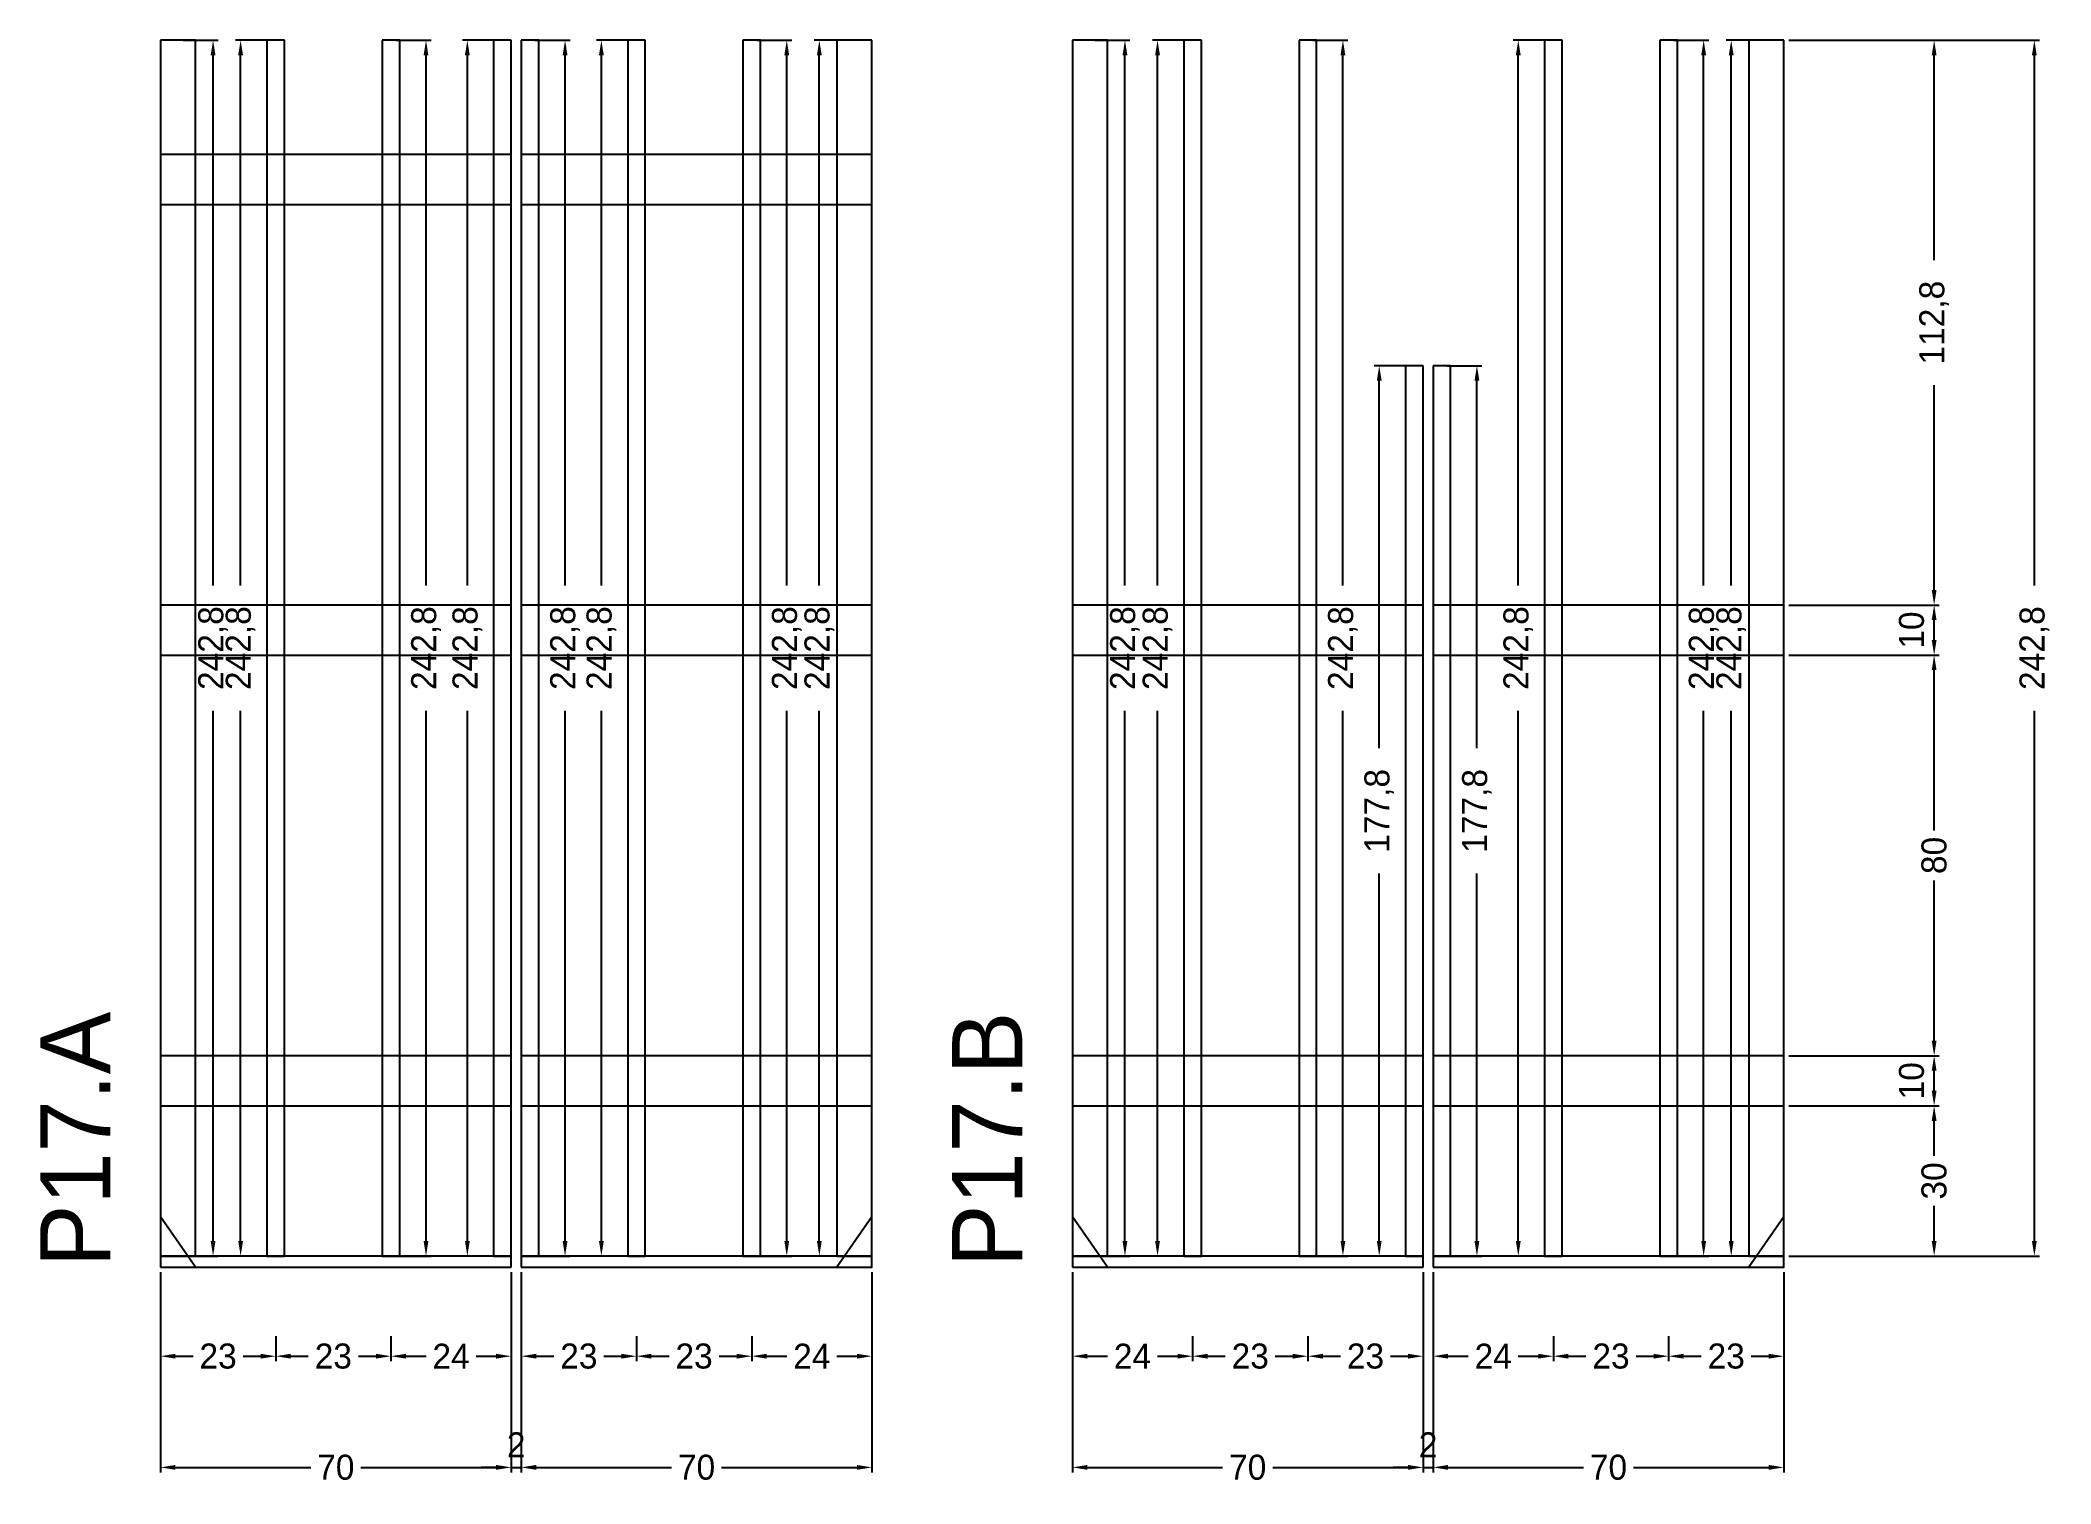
# Model space of a CAD drawing. Header units: centimetres. Extents: x -8500 to 4377, y -490 to 295.
# Drawn here: x 3976 to 4377.3, y -43.3 to 245 of the extents above; entities that cross this region are included whole.
import ezdxf

# ---------------------------------------------------------------- set-up
doc = ezdxf.new("R2010")
doc.units = ezdxf.units.CM
for name, color, linetype in [('COTA', 241, 'Continuous'), ('NOMENCLATURA', 7, 'Continuous'), ('SARR_2.2x10', 60, 'Continuous'), ('SARR_2.2x7', 40, 'Continuous'), ('SARR_3.5x7', 81, 'Continuous')]:
    doc.layers.add(name, color=color, linetype=linetype)
doc.dimstyles.new('PAINEL-NOVA', dxfattribs={"dimtxt": 5, "dimasz": 3, "dimexe": 1, "dimexo": 1, "dimgap": 1, "dimtad": 1, "dimcen": 2.5, "dimazin": 3, "dimtfac": 1, "dimtmove": 0, "dimatfit": 3})

msp = doc.modelspace()

# ---------------------------------------------------------------- texts
at = {"layer": 'NOMENCLATURA'}
for s, p in [('P17.A', (3990, 0)), ('P17.B', (4172, 0))]:
    msp.add_text(s, height=14, rotation=90, dxfattribs=at).set_placement(p)

# ---------------------------------------------------------------- blocks, each defined once
blk = doc.blocks.new('_CLOSEDFILLED')
at = {"color": 0, "linetype": 'BYBLOCK'}
blk.add_solid([(-1, 0.16), (0, 0), (-1, -0.16)], dxfattribs=at)
blk = doc.blocks.new('*D53')
for p, q in [((4004.5, 245), (4011.5, 245)), ((4010.5, 136.1), (4010.5, 242)), ((4010.5, 5.2), (4010.5, 111.1)), ((4004.5, 2.2), (4011.5, 2.2))]:
    blk.add_line(p, q)
at = {"layer": 'Defpoints'}
for p in [(4003.5, 245), (4003.5, 2.2), (4010.5, 2.2)]:
    blk.add_point(p, dxfattribs=at)
at = {"layer": 'COTA', "xscale": 3, "yscale": 3}
for p, rotation in [((4010.5, 245), 90), ((4010.5, 2.2), 270)]:
    blk.add_blockref('_CLOSEDFILLED', p, dxfattribs=dict(at, rotation=rotation))
at = {"layer": 'COTA', "insert": (4010.5, 123.6), "char_height": 5, "attachment_point": 5, "rotation": 90}
blk.add_mtext('242,8', dxfattribs=at)
blk = doc.blocks.new('*D54')
for p, q in [((4022, 245), (4015, 245)), ((4016, 136.1), (4016, 242)), ((4016, 5.2), (4016, 111.1)), ((4022, 2.2), (4015, 2.2))]:
    blk.add_line(p, q)
at = {"layer": 'Defpoints'}
for p in [(4023, 245), (4016, 2.2), (4023, 2.2)]:
    blk.add_point(p, dxfattribs=at)
at = {"layer": 'COTA', "xscale": 3, "yscale": 3}
for p, rotation in [((4016, 245), 90), ((4016, 2.2), 270)]:
    blk.add_blockref('_CLOSEDFILLED', p, dxfattribs=dict(at, rotation=rotation))
at = {"layer": 'COTA', "insert": (4016, 123.6), "char_height": 5, "attachment_point": 5, "rotation": 90}
blk.add_mtext('242,8', dxfattribs=at)
blk = doc.blocks.new('*D55')
for p, q in [((4047, 245), (4054, 245)), ((4053, 136.1), (4053, 242)), ((4053, 5.2), (4053, 111.1)), ((4047, 2.2), (4054, 2.2))]:
    blk.add_line(p, q)
at = {"layer": 'Defpoints'}
for p in [(4046, 245), (4046, 2.2), (4053, 2.2)]:
    blk.add_point(p, dxfattribs=at)
at = {"layer": 'COTA', "xscale": 3, "yscale": 3}
for p, rotation in [((4053, 245), 90), ((4053, 2.2), 270)]:
    blk.add_blockref('_CLOSEDFILLED', p, dxfattribs=dict(at, rotation=rotation))
at = {"layer": 'COTA', "insert": (4053, 123.6), "char_height": 5, "attachment_point": 5, "rotation": 90}
blk.add_mtext('242,8', dxfattribs=at)
blk = doc.blocks.new('*D56')
for p, q in [((4067.25, 245), (4060.25, 245)), ((4061.25, 136.1), (4061.25, 242)), ((4061.25, 5.2), (4061.25, 111.1)), ((4067.25, 2.2), (4060.25, 2.2))]:
    blk.add_line(p, q)
at = {"layer": 'Defpoints'}
for p in [(4068.25, 245), (4061.25, 2.2), (4068.25, 2.2)]:
    blk.add_point(p, dxfattribs=at)
at = {"layer": 'COTA', "xscale": 3, "yscale": 3}
for p, rotation in [((4061.25, 245), 90), ((4061.25, 2.2), 270)]:
    blk.add_blockref('_CLOSEDFILLED', p, dxfattribs=dict(at, rotation=rotation))
at = {"layer": 'COTA', "insert": (4061.25, 123.6), "char_height": 5, "attachment_point": 5, "rotation": 90}
blk.add_mtext('242,8', dxfattribs=at)
blk = doc.blocks.new('*D57')
for p, q in [((4000, -13.8), (4000, -18.8)), ((4023, -13.8), (4023, -18.8)), ((4003, -17.8), (4006.5, -17.8)), ((4016.5, -17.8), (4020, -17.8))]:
    blk.add_line(p, q)
at = {"layer": 'Defpoints'}
for p in [(4000, -12.8), (4023, -12.8), (4000, -17.8)]:
    blk.add_point(p, dxfattribs=at)
at = {"layer": 'COTA', "xscale": 3, "yscale": 3, "rotation": 180}
blk.add_blockref('_CLOSEDFILLED', (4000, -17.8), dxfattribs=at)
at = {"layer": 'COTA', "xscale": 3, "yscale": 3}
blk.add_blockref('_CLOSEDFILLED', (4023, -17.8), dxfattribs=at)
at = {"layer": 'COTA', "insert": (4011.5, -17.8), "char_height": 5, "attachment_point": 5}
blk.add_mtext('23', dxfattribs=at)
blk = doc.blocks.new('*D58')
for p, q in [((4023, -13.8), (4023, -18.8)), ((4046, -13.8), (4046, -18.8)), ((4026, -17.8), (4029.5, -17.8)), ((4039.5, -17.8), (4043, -17.8))]:
    blk.add_line(p, q)
at = {"layer": 'Defpoints'}
for p in [(4023, -12.8), (4046, -12.8), (4023, -17.8)]:
    blk.add_point(p, dxfattribs=at)
at = {"layer": 'COTA', "xscale": 3, "yscale": 3, "rotation": 180}
blk.add_blockref('_CLOSEDFILLED', (4023, -17.8), dxfattribs=at)
at = {"layer": 'COTA', "xscale": 3, "yscale": 3}
blk.add_blockref('_CLOSEDFILLED', (4046, -17.8), dxfattribs=at)
at = {"layer": 'COTA', "insert": (4034.5, -17.8), "char_height": 5, "attachment_point": 5}
blk.add_mtext('23', dxfattribs=at)
blk = doc.blocks.new('*D59')
for p, q in [((4046, -13.8), (4046, -18.8)), ((4070, -13.8), (4070, -18.8)), ((4049, -17.8), (4053, -17.8)), ((4063, -17.8), (4067, -17.8))]:
    blk.add_line(p, q)
at = {"layer": 'Defpoints'}
for p in [(4046, -12.8), (4070, -12.8), (4046, -17.8)]:
    blk.add_point(p, dxfattribs=at)
at = {"layer": 'COTA', "xscale": 3, "yscale": 3, "rotation": 180}
blk.add_blockref('_CLOSEDFILLED', (4046, -17.8), dxfattribs=at)
at = {"layer": 'COTA', "xscale": 3, "yscale": 3}
blk.add_blockref('_CLOSEDFILLED', (4070, -17.8), dxfattribs=at)
at = {"layer": 'COTA', "insert": (4058, -17.8), "char_height": 5, "attachment_point": 5}
blk.add_mtext('24', dxfattribs=at)
blk = doc.blocks.new('*D60')
for p, q in [((4000, -1), (4000, -41)), ((4070, -1), (4070, -41)), ((4003, -40), (4030, -40)), ((4040, -40), (4067, -40))]:
    blk.add_line(p, q)
at = {"layer": 'Defpoints'}
for p in [(4000, 0), (4070, 0), (4000, -40)]:
    blk.add_point(p, dxfattribs=at)
at = {"layer": 'COTA', "xscale": 3, "yscale": 3, "rotation": 180}
blk.add_blockref('_CLOSEDFILLED', (4000, -40), dxfattribs=at)
at = {"layer": 'COTA', "xscale": 3, "yscale": 3}
blk.add_blockref('_CLOSEDFILLED', (4070, -40), dxfattribs=at)
at = {"layer": 'COTA', "insert": (4035, -40), "char_height": 5, "attachment_point": 5}
blk.add_mtext('70', dxfattribs=at)
blk = doc.blocks.new('GRA-E')
at = {"layer": 'SARR_2.2x7'}
blk.add_lwpolyline([(0, 0), (7, 0), (0, 10)], close=True, dxfattribs=at)
blk = doc.blocks.new('*D62')
for p, q in [((4074.75, 245), (4081.75, 245)), ((4080.75, 136.1), (4080.75, 242)), ((4080.75, 5.2), (4080.75, 111.1)), ((4074.75, 2.2), (4081.75, 2.2))]:
    blk.add_line(p, q)
at = {"layer": 'Defpoints'}
for p in [(4073.75, 245), (4073.75, 2.2), (4080.75, 2.2)]:
    blk.add_point(p, dxfattribs=at)
at = {"layer": 'COTA', "xscale": 3, "yscale": 3}
for p, rotation in [((4080.75, 245), 90), ((4080.75, 2.2), 270)]:
    blk.add_blockref('_CLOSEDFILLED', p, dxfattribs=dict(at, rotation=rotation))
at = {"layer": 'COTA', "insert": (4080.75, 123.6), "char_height": 5, "attachment_point": 5, "rotation": 90}
blk.add_mtext('242,8', dxfattribs=at)
blk = doc.blocks.new('*D63')
for p, q in [((4094, 245), (4087, 245)), ((4088, 136.1), (4088, 242)), ((4088, 5.2), (4088, 111.1)), ((4094, 2.2), (4087, 2.2))]:
    blk.add_line(p, q)
at = {"layer": 'Defpoints'}
for p in [(4095, 245), (4088, 2.2), (4095, 2.2)]:
    blk.add_point(p, dxfattribs=at)
at = {"layer": 'COTA', "xscale": 3, "yscale": 3}
for p, rotation in [((4088, 245), 90), ((4088, 2.2), 270)]:
    blk.add_blockref('_CLOSEDFILLED', p, dxfattribs=dict(at, rotation=rotation))
at = {"layer": 'COTA', "insert": (4088, 123.6), "char_height": 5, "attachment_point": 5, "rotation": 90}
blk.add_mtext('242,8', dxfattribs=at)
blk = doc.blocks.new('*D64')
for p, q in [((4119, 245), (4126, 245)), ((4125, 136.1), (4125, 242)), ((4125, 5.2), (4125, 111.1)), ((4119, 2.2), (4126, 2.2))]:
    blk.add_line(p, q)
at = {"layer": 'Defpoints'}
for p in [(4118, 245), (4118, 2.2), (4125, 2.2)]:
    blk.add_point(p, dxfattribs=at)
at = {"layer": 'COTA', "xscale": 3, "yscale": 3}
for p, rotation in [((4125, 245), 90), ((4125, 2.2), 270)]:
    blk.add_blockref('_CLOSEDFILLED', p, dxfattribs=dict(at, rotation=rotation))
at = {"layer": 'COTA', "insert": (4125, 123.6), "char_height": 5, "attachment_point": 5, "rotation": 90}
blk.add_mtext('242,8', dxfattribs=at)
blk = doc.blocks.new('*D65')
for p, q in [((4137.5, 245), (4130.5, 245)), ((4131.5, 136.1), (4131.5, 242)), ((4131.5, 5.2), (4131.5, 111.1)), ((4137.5, 2.2), (4130.5, 2.2))]:
    blk.add_line(p, q)
at = {"layer": 'Defpoints'}
for p in [(4138.5, 245), (4131.5, 2.2), (4138.5, 2.2)]:
    blk.add_point(p, dxfattribs=at)
at = {"layer": 'COTA', "xscale": 3, "yscale": 3}
for p, rotation in [((4131.5, 245), 90), ((4131.5, 2.2), 270)]:
    blk.add_blockref('_CLOSEDFILLED', p, dxfattribs=dict(at, rotation=rotation))
at = {"layer": 'COTA', "insert": (4131.5, 123.6), "char_height": 5, "attachment_point": 5, "rotation": 90}
blk.add_mtext('242,8', dxfattribs=at)
blk = doc.blocks.new('*D66')
for p, q in [((4072, -13.8), (4072, -18.8)), ((4095, -13.8), (4095, -18.8)), ((4075, -17.8), (4078.5, -17.8)), ((4088.5, -17.8), (4092, -17.8))]:
    blk.add_line(p, q)
at = {"layer": 'Defpoints'}
for p in [(4072, -12.8), (4095, -12.8), (4072, -17.8)]:
    blk.add_point(p, dxfattribs=at)
at = {"layer": 'COTA', "xscale": 3, "yscale": 3, "rotation": 180}
blk.add_blockref('_CLOSEDFILLED', (4072, -17.8), dxfattribs=at)
at = {"layer": 'COTA', "xscale": 3, "yscale": 3}
blk.add_blockref('_CLOSEDFILLED', (4095, -17.8), dxfattribs=at)
at = {"layer": 'COTA', "insert": (4083.5, -17.8), "char_height": 5, "attachment_point": 5}
blk.add_mtext('23', dxfattribs=at)
blk = doc.blocks.new('*D67')
for p, q in [((4095, -13.8), (4095, -18.8)), ((4118, -13.8), (4118, -18.8)), ((4098, -17.8), (4101.5, -17.8)), ((4111.5, -17.8), (4115, -17.8))]:
    blk.add_line(p, q)
at = {"layer": 'Defpoints'}
for p in [(4095, -12.8), (4118, -12.8), (4095, -17.8)]:
    blk.add_point(p, dxfattribs=at)
at = {"layer": 'COTA', "xscale": 3, "yscale": 3, "rotation": 180}
blk.add_blockref('_CLOSEDFILLED', (4095, -17.8), dxfattribs=at)
at = {"layer": 'COTA', "xscale": 3, "yscale": 3}
blk.add_blockref('_CLOSEDFILLED', (4118, -17.8), dxfattribs=at)
at = {"layer": 'COTA', "insert": (4106.5, -17.8), "char_height": 5, "attachment_point": 5}
blk.add_mtext('23', dxfattribs=at)
blk = doc.blocks.new('*D68')
for p, q in [((4118, -13.8), (4118, -18.8)), ((4142, -13.8), (4142, -18.8)), ((4121, -17.8), (4125, -17.8)), ((4135, -17.8), (4139, -17.8))]:
    blk.add_line(p, q)
at = {"layer": 'Defpoints'}
for p in [(4118, -12.8), (4142, -12.8), (4118, -17.8)]:
    blk.add_point(p, dxfattribs=at)
at = {"layer": 'COTA', "xscale": 3, "yscale": 3, "rotation": 180}
blk.add_blockref('_CLOSEDFILLED', (4118, -17.8), dxfattribs=at)
at = {"layer": 'COTA', "xscale": 3, "yscale": 3}
blk.add_blockref('_CLOSEDFILLED', (4142, -17.8), dxfattribs=at)
at = {"layer": 'COTA', "insert": (4130, -17.8), "char_height": 5, "attachment_point": 5}
blk.add_mtext('24', dxfattribs=at)
blk = doc.blocks.new('*D69')
for p, q in [((4072, -1), (4072, -41)), ((4142, -1), (4142, -41)), ((4075, -40), (4102, -40)), ((4112, -40), (4139, -40))]:
    blk.add_line(p, q)
at = {"layer": 'Defpoints'}
for p in [(4072, 0), (4142, 0), (4072, -40)]:
    blk.add_point(p, dxfattribs=at)
at = {"layer": 'COTA', "xscale": 3, "yscale": 3, "rotation": 180}
blk.add_blockref('_CLOSEDFILLED', (4072, -40), dxfattribs=at)
at = {"layer": 'COTA', "xscale": 3, "yscale": 3}
blk.add_blockref('_CLOSEDFILLED', (4142, -40), dxfattribs=at)
at = {"layer": 'COTA', "insert": (4107, -40), "char_height": 5, "attachment_point": 5}
blk.add_mtext('70', dxfattribs=at)
blk = doc.blocks.new('GRA-D')
at = {"layer": 'SARR_2.2x7'}
blk.add_lwpolyline([(0, 0), (7, 0), (7, 10)], close=True, dxfattribs=at)
blk = doc.blocks.new('*D70')
for p, q in [((4186.5, 245), (4193.5, 245)), ((4192.5, 136.1), (4192.5, 242)), ((4192.5, 5.2), (4192.5, 111.1)), ((4186.5, 2.2), (4193.5, 2.2))]:
    blk.add_line(p, q)
at = {"layer": 'Defpoints'}
for p in [(4185.5, 245), (4185.5, 2.2), (4192.5, 2.2)]:
    blk.add_point(p, dxfattribs=at)
at = {"layer": 'COTA', "xscale": 3, "yscale": 3}
for p, rotation in [((4192.5, 245), 90), ((4192.5, 2.2), 270)]:
    blk.add_blockref('_CLOSEDFILLED', p, dxfattribs=dict(at, rotation=rotation))
at = {"layer": 'COTA', "insert": (4192.5, 123.6), "char_height": 5, "attachment_point": 5, "rotation": 90}
blk.add_mtext('242,8', dxfattribs=at)
blk = doc.blocks.new('*D71')
for p, q in [((4205, 245), (4198, 245)), ((4199, 136.1), (4199, 242)), ((4199, 5.2), (4199, 111.1)), ((4205, 2.2), (4198, 2.2))]:
    blk.add_line(p, q)
at = {"layer": 'Defpoints'}
for p in [(4206, 245), (4199, 2.2), (4206, 2.2)]:
    blk.add_point(p, dxfattribs=at)
at = {"layer": 'COTA', "xscale": 3, "yscale": 3}
for p, rotation in [((4199, 245), 90), ((4199, 2.2), 270)]:
    blk.add_blockref('_CLOSEDFILLED', p, dxfattribs=dict(at, rotation=rotation))
at = {"layer": 'COTA', "insert": (4199, 123.6), "char_height": 5, "attachment_point": 5, "rotation": 90}
blk.add_mtext('242,8', dxfattribs=at)
blk = doc.blocks.new('*D72')
for p, q in [((4230, 245), (4237, 245)), ((4236, 136.1), (4236, 242)), ((4236, 5.2), (4236, 111.1)), ((4230, 2.2), (4237, 2.2))]:
    blk.add_line(p, q)
at = {"layer": 'Defpoints'}
for p in [(4229, 245), (4229, 2.2), (4236, 2.2)]:
    blk.add_point(p, dxfattribs=at)
at = {"layer": 'COTA', "xscale": 3, "yscale": 3}
for p, rotation in [((4236, 245), 90), ((4236, 2.2), 270)]:
    blk.add_blockref('_CLOSEDFILLED', p, dxfattribs=dict(at, rotation=rotation))
at = {"layer": 'COTA', "insert": (4236, 123.6), "char_height": 5, "attachment_point": 5, "rotation": 90}
blk.add_mtext('242,8', dxfattribs=at)
blk = doc.blocks.new('*D73')
for p, q in [((4249.25, 180), (4242.25, 180)), ((4243.25, 103.6), (4243.25, 177)), ((4243.25, 5.2), (4243.25, 78.6)), ((4249.25, 2.2), (4242.25, 2.2))]:
    blk.add_line(p, q)
at = {"layer": 'Defpoints'}
for p in [(4250.25, 180), (4243.25, 2.2), (4250.25, 2.2)]:
    blk.add_point(p, dxfattribs=at)
at = {"layer": 'COTA', "xscale": 3, "yscale": 3}
for p, rotation in [((4243.25, 180), 90), ((4243.25, 2.2), 270)]:
    blk.add_blockref('_CLOSEDFILLED', p, dxfattribs=dict(at, rotation=rotation))
at = {"layer": 'COTA', "insert": (4243.25, 91.1), "char_height": 5, "attachment_point": 5, "rotation": 90}
blk.add_mtext('177,8', dxfattribs=at)
blk = doc.blocks.new('*D74')
for p, q in [((4182, -13.8), (4182, -18.8)), ((4206, -13.8), (4206, -18.8)), ((4185, -17.8), (4189, -17.8)), ((4199, -17.8), (4203, -17.8))]:
    blk.add_line(p, q)
at = {"layer": 'Defpoints'}
for p in [(4182, -12.8), (4206, -12.8), (4182, -17.8)]:
    blk.add_point(p, dxfattribs=at)
at = {"layer": 'COTA', "xscale": 3, "yscale": 3, "rotation": 180}
blk.add_blockref('_CLOSEDFILLED', (4182, -17.8), dxfattribs=at)
at = {"layer": 'COTA', "xscale": 3, "yscale": 3}
blk.add_blockref('_CLOSEDFILLED', (4206, -17.8), dxfattribs=at)
at = {"layer": 'COTA', "insert": (4194, -17.8), "char_height": 5, "attachment_point": 5}
blk.add_mtext('24', dxfattribs=at)
blk = doc.blocks.new('*D75')
for p, q in [((4206, -13.8), (4206, -18.8)), ((4229, -13.8), (4229, -18.8)), ((4209, -17.8), (4212.5, -17.8)), ((4222.5, -17.8), (4226, -17.8))]:
    blk.add_line(p, q)
at = {"layer": 'Defpoints'}
for p in [(4206, -12.8), (4229, -12.8), (4206, -17.8)]:
    blk.add_point(p, dxfattribs=at)
at = {"layer": 'COTA', "xscale": 3, "yscale": 3, "rotation": 180}
blk.add_blockref('_CLOSEDFILLED', (4206, -17.8), dxfattribs=at)
at = {"layer": 'COTA', "xscale": 3, "yscale": 3}
blk.add_blockref('_CLOSEDFILLED', (4229, -17.8), dxfattribs=at)
at = {"layer": 'COTA', "insert": (4217.5, -17.8), "char_height": 5, "attachment_point": 5}
blk.add_mtext('23', dxfattribs=at)
blk = doc.blocks.new('*D76')
for p, q in [((4229, -13.8), (4229, -18.8)), ((4252, -13.8), (4252, -18.8)), ((4232, -17.8), (4235.5, -17.8)), ((4245.5, -17.8), (4249, -17.8))]:
    blk.add_line(p, q)
at = {"layer": 'Defpoints'}
for p in [(4229, -12.8), (4252, -12.8), (4229, -17.8)]:
    blk.add_point(p, dxfattribs=at)
at = {"layer": 'COTA', "xscale": 3, "yscale": 3, "rotation": 180}
blk.add_blockref('_CLOSEDFILLED', (4229, -17.8), dxfattribs=at)
at = {"layer": 'COTA', "xscale": 3, "yscale": 3}
blk.add_blockref('_CLOSEDFILLED', (4252, -17.8), dxfattribs=at)
at = {"layer": 'COTA', "insert": (4240.5, -17.8), "char_height": 5, "attachment_point": 5}
blk.add_mtext('23', dxfattribs=at)
blk = doc.blocks.new('*D77')
for p, q in [((4182, -1), (4182, -41)), ((4252, -1), (4252, -41)), ((4185, -40), (4212, -40)), ((4222, -40), (4249, -40))]:
    blk.add_line(p, q)
at = {"layer": 'Defpoints'}
for p in [(4182, 0), (4252, 0), (4182, -40)]:
    blk.add_point(p, dxfattribs=at)
at = {"layer": 'COTA', "xscale": 3, "yscale": 3, "rotation": 180}
blk.add_blockref('_CLOSEDFILLED', (4182, -40), dxfattribs=at)
at = {"layer": 'COTA', "xscale": 3, "yscale": 3}
blk.add_blockref('_CLOSEDFILLED', (4252, -40), dxfattribs=at)
at = {"layer": 'COTA', "insert": (4217, -40), "char_height": 5, "attachment_point": 5}
blk.add_mtext('70', dxfattribs=at)
blk = doc.blocks.new('*D79')
for p, q in [((4256.75, 180), (4263.75, 180)), ((4262.75, 103.6), (4262.75, 177)), ((4262.75, 5.2), (4262.75, 78.6)), ((4256.75, 2.2), (4263.75, 2.2))]:
    blk.add_line(p, q)
at = {"layer": 'Defpoints'}
for p in [(4255.75, 180), (4255.75, 2.2), (4262.75, 2.2)]:
    blk.add_point(p, dxfattribs=at)
at = {"layer": 'COTA', "xscale": 3, "yscale": 3}
for p, rotation in [((4262.75, 180), 90), ((4262.75, 2.2), 270)]:
    blk.add_blockref('_CLOSEDFILLED', p, dxfattribs=dict(at, rotation=rotation))
at = {"layer": 'COTA', "insert": (4262.75, 91.1), "char_height": 5, "attachment_point": 5, "rotation": 90}
blk.add_mtext('177,8', dxfattribs=at)
blk = doc.blocks.new('*D80')
for p, q in [((4277, 245), (4270, 245)), ((4271, 136.1), (4271, 242)), ((4271, 5.2), (4271, 111.1)), ((4277, 2.2), (4270, 2.2))]:
    blk.add_line(p, q)
at = {"layer": 'Defpoints'}
for p in [(4278, 245), (4271, 2.2), (4278, 2.2)]:
    blk.add_point(p, dxfattribs=at)
at = {"layer": 'COTA', "xscale": 3, "yscale": 3}
for p, rotation in [((4271, 245), 90), ((4271, 2.2), 270)]:
    blk.add_blockref('_CLOSEDFILLED', p, dxfattribs=dict(at, rotation=rotation))
at = {"layer": 'COTA', "insert": (4271, 123.6), "char_height": 5, "attachment_point": 5, "rotation": 90}
blk.add_mtext('242,8', dxfattribs=at)
blk = doc.blocks.new('*D81')
for p, q in [((4302, 245), (4309, 245)), ((4308, 136.1), (4308, 242)), ((4308, 5.2), (4308, 111.1)), ((4302, 2.2), (4309, 2.2))]:
    blk.add_line(p, q)
at = {"layer": 'Defpoints'}
for p in [(4301, 245), (4301, 2.2), (4308, 2.2)]:
    blk.add_point(p, dxfattribs=at)
at = {"layer": 'COTA', "xscale": 3, "yscale": 3}
for p, rotation in [((4308, 245), 90), ((4308, 2.2), 270)]:
    blk.add_blockref('_CLOSEDFILLED', p, dxfattribs=dict(at, rotation=rotation))
at = {"layer": 'COTA', "insert": (4308, 123.6), "char_height": 5, "attachment_point": 5, "rotation": 90}
blk.add_mtext('242,8', dxfattribs=at)
blk = doc.blocks.new('*D82')
for p, q in [((4319.5, 245), (4312.5, 245)), ((4313.5, 136.1), (4313.5, 242)), ((4313.5, 5.2), (4313.5, 111.1)), ((4319.5, 2.2), (4312.5, 2.2))]:
    blk.add_line(p, q)
at = {"layer": 'Defpoints'}
for p in [(4320.5, 245), (4313.5, 2.2), (4320.5, 2.2)]:
    blk.add_point(p, dxfattribs=at)
at = {"layer": 'COTA', "xscale": 3, "yscale": 3}
for p, rotation in [((4313.5, 245), 90), ((4313.5, 2.2), 270)]:
    blk.add_blockref('_CLOSEDFILLED', p, dxfattribs=dict(at, rotation=rotation))
at = {"layer": 'COTA', "insert": (4313.5, 123.6), "char_height": 5, "attachment_point": 5, "rotation": 90}
blk.add_mtext('242,8', dxfattribs=at)
blk = doc.blocks.new('*D83')
for p, q in [((4254, -13.8), (4254, -18.8)), ((4278, -13.8), (4278, -18.8)), ((4257, -17.8), (4261, -17.8)), ((4271, -17.8), (4275, -17.8))]:
    blk.add_line(p, q)
at = {"layer": 'Defpoints'}
for p in [(4254, -12.8), (4278, -12.8), (4254, -17.8)]:
    blk.add_point(p, dxfattribs=at)
at = {"layer": 'COTA', "xscale": 3, "yscale": 3, "rotation": 180}
blk.add_blockref('_CLOSEDFILLED', (4254, -17.8), dxfattribs=at)
at = {"layer": 'COTA', "xscale": 3, "yscale": 3}
blk.add_blockref('_CLOSEDFILLED', (4278, -17.8), dxfattribs=at)
at = {"layer": 'COTA', "insert": (4266, -17.8), "char_height": 5, "attachment_point": 5}
blk.add_mtext('24', dxfattribs=at)
blk = doc.blocks.new('*D84')
for p, q in [((4278, -13.8), (4278, -18.8)), ((4301, -13.8), (4301, -18.8)), ((4281, -17.8), (4284.5, -17.8)), ((4294.5, -17.8), (4298, -17.8))]:
    blk.add_line(p, q)
at = {"layer": 'Defpoints'}
for p in [(4278, -12.8), (4301, -12.8), (4278, -17.8)]:
    blk.add_point(p, dxfattribs=at)
at = {"layer": 'COTA', "xscale": 3, "yscale": 3, "rotation": 180}
blk.add_blockref('_CLOSEDFILLED', (4278, -17.8), dxfattribs=at)
at = {"layer": 'COTA', "xscale": 3, "yscale": 3}
blk.add_blockref('_CLOSEDFILLED', (4301, -17.8), dxfattribs=at)
at = {"layer": 'COTA', "insert": (4289.5, -17.8), "char_height": 5, "attachment_point": 5}
blk.add_mtext('23', dxfattribs=at)
blk = doc.blocks.new('*D85')
for p, q in [((4301, -13.8), (4301, -18.8)), ((4324, -13.8), (4324, -18.8)), ((4304, -17.8), (4307.5, -17.8)), ((4317.5, -17.8), (4321, -17.8))]:
    blk.add_line(p, q)
at = {"layer": 'Defpoints'}
for p in [(4301, -12.8), (4324, -12.8), (4301, -17.8)]:
    blk.add_point(p, dxfattribs=at)
at = {"layer": 'COTA', "xscale": 3, "yscale": 3, "rotation": 180}
blk.add_blockref('_CLOSEDFILLED', (4301, -17.8), dxfattribs=at)
at = {"layer": 'COTA', "xscale": 3, "yscale": 3}
blk.add_blockref('_CLOSEDFILLED', (4324, -17.8), dxfattribs=at)
at = {"layer": 'COTA', "insert": (4312.5, -17.8), "char_height": 5, "attachment_point": 5}
blk.add_mtext('23', dxfattribs=at)
blk = doc.blocks.new('*D86')
for p, q in [((4254, -1), (4254, -41)), ((4324, -1), (4324, -41)), ((4257, -40), (4284, -40)), ((4294, -40), (4321, -40))]:
    blk.add_line(p, q)
at = {"layer": 'Defpoints'}
for p in [(4254, 0), (4324, 0), (4254, -40)]:
    blk.add_point(p, dxfattribs=at)
at = {"layer": 'COTA', "xscale": 3, "yscale": 3, "rotation": 180}
blk.add_blockref('_CLOSEDFILLED', (4254, -40), dxfattribs=at)
at = {"layer": 'COTA', "xscale": 3, "yscale": 3}
blk.add_blockref('_CLOSEDFILLED', (4324, -40), dxfattribs=at)
at = {"layer": 'COTA', "insert": (4289, -40), "char_height": 5, "attachment_point": 5}
blk.add_mtext('70', dxfattribs=at)
blk = doc.blocks.new('*D87')
for p, q in [((4325, 245), (4375, 245)), ((4374, 136.1), (4374, 242)), ((4374, 5.2), (4374, 111.1)), ((4325, 2.2), (4375, 2.2))]:
    blk.add_line(p, q)
at = {"layer": 'Defpoints'}
for p in [(4324, 245), (4324, 2.2), (4374, 2.2)]:
    blk.add_point(p, dxfattribs=at)
at = {"layer": 'COTA', "xscale": 3, "yscale": 3}
for p, rotation in [((4374, 245), 90), ((4374, 2.2), 270)]:
    blk.add_blockref('_CLOSEDFILLED', p, dxfattribs=dict(at, rotation=rotation))
at = {"layer": 'COTA', "insert": (4374, 123.6), "char_height": 5, "attachment_point": 5, "rotation": 90}
blk.add_mtext('242,8', dxfattribs=at)
blk = doc.blocks.new('*D88')
for p, q in [((4325, 32.2), (4355, 32.2)), ((4354, 22.2), (4354, 29.2)), ((4354, 5.2), (4354, 12.2)), ((4325, 2.2), (4355, 2.2))]:
    blk.add_line(p, q)
at = {"layer": 'Defpoints'}
for p in [(4324, 32.2), (4324, 2.2), (4354, 2.2)]:
    blk.add_point(p, dxfattribs=at)
at = {"layer": 'COTA', "xscale": 3, "yscale": 3}
for p, rotation in [((4354, 32.2), 90), ((4354, 2.2), 270)]:
    blk.add_blockref('_CLOSEDFILLED', p, dxfattribs=dict(at, rotation=rotation))
at = {"layer": 'COTA', "insert": (4354, 17.2), "char_height": 5, "attachment_point": 5, "rotation": 90}
blk.add_mtext('30', dxfattribs=at)
blk = doc.blocks.new('*D89')
for p, q in [((4325, 42.2), (4355, 42.2)), ((4354, 35.2), (4354, 39.2)), ((4325, 32.2), (4355, 32.2))]:
    blk.add_line(p, q)
at = {"layer": 'Defpoints'}
for p in [(4324, 42.2), (4324, 32.2), (4354, 32.2)]:
    blk.add_point(p, dxfattribs=at)
at = {"layer": 'COTA', "xscale": 3, "yscale": 3}
for p, rotation in [((4354, 42.2), 90), ((4354, 32.2), 270)]:
    blk.add_blockref('_CLOSEDFILLED', p, dxfattribs=dict(at, rotation=rotation))
at = {"layer": 'COTA', "insert": (4349.5, 37.2), "char_height": 5, "attachment_point": 5, "rotation": 90}
blk.add_mtext('10', dxfattribs=at)
blk = doc.blocks.new('*D90')
for p, q in [((4325, 122.2), (4355, 122.2)), ((4354, 87.2), (4354, 119.2)), ((4354, 45.2), (4354, 77.2)), ((4325, 42.2), (4355, 42.2))]:
    blk.add_line(p, q)
at = {"layer": 'Defpoints'}
for p in [(4324, 122.2), (4324, 42.2), (4354, 42.2)]:
    blk.add_point(p, dxfattribs=at)
at = {"layer": 'COTA', "xscale": 3, "yscale": 3}
for p, rotation in [((4354, 122.2), 90), ((4354, 42.2), 270)]:
    blk.add_blockref('_CLOSEDFILLED', p, dxfattribs=dict(at, rotation=rotation))
at = {"layer": 'COTA', "insert": (4354, 82.2), "char_height": 5, "attachment_point": 5, "rotation": 90}
blk.add_mtext('80', dxfattribs=at)
blk = doc.blocks.new('*D92')
for p, q in [((4325, 245), (4355, 245)), ((4354, 201.1), (4354, 242)), ((4354, 135.2), (4354, 176.1)), ((4325, 132.2), (4355, 132.2))]:
    blk.add_line(p, q)
at = {"layer": 'Defpoints'}
for p in [(4324, 245), (4324, 132.2), (4354, 132.2)]:
    blk.add_point(p, dxfattribs=at)
at = {"layer": 'COTA', "xscale": 3, "yscale": 3}
for p, rotation in [((4354, 245), 90), ((4354, 132.2), 270)]:
    blk.add_blockref('_CLOSEDFILLED', p, dxfattribs=dict(at, rotation=rotation))
at = {"layer": 'COTA', "insert": (4354, 188.6), "char_height": 5, "attachment_point": 5, "rotation": 90}
blk.add_mtext('112,8', dxfattribs=at)

# ---------------------------------------------------------------- dimensions: what is measured, and where the dimension line sits
at = {"layer": 'COTA'}
for base, p1, p2, picture, middle in [((4010.5, 2.2), (4003.5, 2.2), (4003.5, 245), '*D53', (4010.5, 123.6)), ((4016, 2.2), (4023, 2.2), (4023, 245), '*D54', (4016, 123.6)), ((4053, 2.2), (4046, 2.2), (4046, 245), '*D55', (4053, 123.6)), ((4061.25, 2.2), (4068.25, 2.2), (4068.25, 245), '*D56', (4061.25, 123.6)), ((4080.75, 2.2), (4073.75, 2.2), (4073.75, 245), '*D62', (4080.75, 123.6)), ((4088, 2.2), (4095, 2.2), (4095, 245), '*D63', (4088, 123.6)), ((4125, 2.2), (4118, 2.2), (4118, 245), '*D64', (4125, 123.6)), ((4131.5, 2.2), (4138.5, 2.2), (4138.5, 245), '*D65', (4131.5, 123.6)), ((4192.5, 2.2), (4185.5, 2.2), (4185.5, 245), '*D70', (4192.5, 123.6)), ((4199, 2.2), (4206, 2.2), (4206, 245), '*D71', (4199, 123.6)), ((4236, 2.2), (4229, 2.2), (4229, 245), '*D72', (4236, 123.6)), ((4271, 2.2), (4278, 2.2), (4278, 245), '*D80', (4271, 123.6)), ((4308, 2.2), (4301, 2.2), (4301, 245), '*D81', (4308, 123.6)), ((4313.5, 2.2), (4320.5, 2.2), (4320.5, 245), '*D82', (4313.5, 123.6)), ((4374, 2.2), (4324, 2.2), (4324, 245), '*D87', (4374, 123.6)), ((4354, 132.2), (4324, 132.2), (4324, 245), '*D92', (4354, 188.6)), ((4243.25, 2.2), (4250.25, 2.2), (4250.25, 180), '*D73', (4243.25, 91.1)), ((4262.75, 2.2), (4255.75, 2.2), (4255.75, 180), '*D79', (4262.75, 91.1)), ((4354, 42.2), (4324, 42.2), (4324, 122.2), '*D90', (4354, 82.2)), ((4354, 32.2), (4324, 32.2), (4324, 42.2), '*D89', (4349.5, 37.2)), ((4354, 2.2), (4324, 2.2), (4324, 32.2), '*D88', (4354, 17.2))]:
    dim = msp.add_linear_dim(base=base, p1=p1, p2=p2, angle=90, dimstyle='PAINEL-NOVA', dxfattribs=at)
    dim.commit()
    dim.dimension.update_dxf_attribs({"geometry": picture, "text_midpoint": middle})
msp.add_linear_dim(base=(4354, 122.2), p1=(4324, 122.2), p2=(4324, 132.2), angle=90, dimstyle='PAINEL-NOVA', dxfattribs=at).render()
for base, p1, p2, picture, middle in [((4000, -40), (4000, 0), (4070, 0), '*D60', (4035, -40)), ((4072, -40), (4072, 0), (4142, 0), '*D69', (4107, -40)), ((4182, -40), (4182, 0), (4252, 0), '*D77', (4217, -40)), ((4254, -40), (4254, 0), (4324, 0), '*D86', (4289, -40)), ((4000, -17.8), (4000, -12.8), (4023, -12.8), '*D57', (4011.5, -17.8)), ((4023, -17.8), (4023, -12.8), (4046, -12.8), '*D58', (4034.5, -17.8)), ((4046, -17.8), (4046, -12.8), (4070, -12.8), '*D59', (4058, -17.8)), ((4072, -17.8), (4072, -12.8), (4095, -12.8), '*D66', (4083.5, -17.8)), ((4095, -17.8), (4095, -12.8), (4118, -12.8), '*D67', (4106.5, -17.8)), ((4118, -17.8), (4118, -12.8), (4142, -12.8), '*D68', (4130, -17.8)), ((4182, -17.8), (4182, -12.8), (4206, -12.8), '*D74', (4194, -17.8)), ((4206, -17.8), (4206, -12.8), (4229, -12.8), '*D75', (4217.5, -17.8)), ((4229, -17.8), (4229, -12.8), (4252, -12.8), '*D76', (4240.5, -17.8)), ((4254, -17.8), (4254, -12.8), (4278, -12.8), '*D83', (4266, -17.8)), ((4278, -17.8), (4278, -12.8), (4301, -12.8), '*D84', (4289.5, -17.8)), ((4301, -17.8), (4301, -12.8), (4324, -12.8), '*D85', (4312.5, -17.8))]:
    dim = msp.add_linear_dim(base=base, p1=p1, p2=p2, dimstyle='PAINEL-NOVA', dxfattribs=at)
    dim.commit()
    dim.dimension.update_dxf_attribs({"geometry": picture, "text_midpoint": middle})
for base, p1, p2 in [((4070, -40), (4070, 0), (4072, 0)), ((4252, -40), (4252, 0), (4254, 0))]:
    msp.add_linear_dim(base=base, p1=p1, p2=p2, dimstyle='PAINEL-NOVA', dxfattribs=at).render()

# ---------------------------------------------------------------- linework, layer by layer
at = {"layer": 'SARR_2.2x10'}
for p, q in [((4070, 222.2), (4000, 222.2)), ((4000, 222.2), (4000, 212.2)), ((4070, 212.2), (4070, 222.2)), ((4142, 222.2), (4072, 222.2)), ((4072, 222.2), (4072, 212.2)), ((4142, 212.2), (4142, 222.2)), ((4000, 212.2), (4070, 212.2)), ((4072, 212.2), (4142, 212.2)), ((4070, 132.2), (4000, 132.2)), ((4000, 132.2), (4000, 122.2)), ((4070, 122.2), (4070, 132.2)), ((4142, 132.2), (4072, 132.2)), ((4072, 132.2), (4072, 122.2)), ((4142, 122.2), (4142, 132.2)), ((4252, 132.2), (4182, 132.2)), ((4182, 132.2), (4182, 122.2)), ((4252, 122.2), (4252, 132.2)), ((4324, 132.2), (4254, 132.2)), ((4254, 132.2), (4254, 122.2)), ((4324, 122.2), (4324, 132.2)), ((4000, 122.2), (4070, 122.2)), ((4072, 122.2), (4142, 122.2)), ((4182, 122.2), (4252, 122.2)), ((4254, 122.2), (4324, 122.2)), ((4070, 42.2), (4000, 42.2)), ((4000, 42.2), (4000, 32.2)), ((4070, 32.2), (4070, 42.2)), ((4142, 42.2), (4072, 42.2)), ((4072, 42.2), (4072, 32.2)), ((4142, 32.2), (4142, 42.2)), ((4252, 42.2), (4182, 42.2)), ((4182, 42.2), (4182, 32.2)), ((4252, 32.2), (4252, 42.2)), ((4324, 42.2), (4254, 42.2)), ((4254, 42.2), (4254, 32.2)), ((4324, 32.2), (4324, 42.2)), ((4000, 32.2), (4070, 32.2)), ((4072, 32.2), (4142, 32.2)), ((4182, 32.2), (4252, 32.2)), ((4254, 32.2), (4324, 32.2))]:
    msp.add_line(p, q, dxfattribs=at)
at = {"layer": 'SARR_2.2x7'}
for p, q in [((4007, 245), (4000, 245)), ((4000, 245), (4000, 2.2)), ((4007, 2.2), (4007, 245)), ((4142, 245), (4135, 245)), ((4135, 245), (4135, 2.2)), ((4142, 2.2), (4142, 245)), ((4189, 245), (4182, 245)), ((4182, 245), (4182, 2.2)), ((4189, 2.2), (4189, 245)), ((4324, 245), (4317, 245)), ((4317, 245), (4317, 2.2)), ((4324, 2.2), (4324, 245)), ((4070, 2.2), (4000, 2.2)), ((4000, 2.2), (4000, 0)), ((4000, 2.2), (4007, 2.2)), ((4000, 0), (4070, 0)), ((4070, 0), (4070, 2.2)), ((4142, 2.2), (4072, 2.2)), ((4072, 2.2), (4072, 0)), ((4072, 0), (4142, 0)), ((4135, 2.2), (4142, 2.2)), ((4142, 0), (4142, 2.2)), ((4252, 2.2), (4182, 2.2)), ((4182, 2.2), (4182, 0)), ((4182, 2.2), (4189, 2.2)), ((4182, 0), (4252, 0)), ((4252, 0), (4252, 2.2)), ((4324, 2.2), (4254, 2.2)), ((4254, 2.2), (4254, 0)), ((4254, 0), (4324, 0)), ((4317, 2.2), (4324, 2.2)), ((4324, 0), (4324, 2.2))]:
    msp.add_line(p, q, dxfattribs=at)
at = {"layer": 'SARR_3.5x7'}
for p, q in [((4024.75, 245), (4021.25, 245)), ((4021.25, 245), (4021.25, 2.2)), ((4024.75, 2.2), (4024.75, 245)), ((4047.75, 245), (4044.25, 245)), ((4044.25, 245), (4044.25, 2.2)), ((4047.75, 2.2), (4047.75, 245)), ((4070, 245), (4066.5, 245)), ((4066.5, 245), (4066.5, 2.2)), ((4070, 2.2), (4070, 245)), ((4075.5, 245), (4072, 245)), ((4072, 245), (4072, 2.2)), ((4075.5, 2.2), (4075.5, 245)), ((4096.75, 245), (4093.25, 245)), ((4093.25, 245), (4093.25, 2.2)), ((4096.75, 2.2), (4096.75, 245)), ((4119.75, 245), (4116.25, 245)), ((4116.25, 245), (4116.25, 2.2)), ((4119.75, 2.2), (4119.75, 245)), ((4207.75, 245), (4204.25, 245)), ((4204.25, 245), (4204.25, 2.2)), ((4207.75, 2.2), (4207.75, 245)), ((4230.75, 245), (4227.25, 245)), ((4227.25, 245), (4227.25, 2.2)), ((4230.75, 2.2), (4230.75, 245)), ((4279.75, 245), (4276.25, 245)), ((4276.25, 245), (4276.25, 2.2)), ((4279.75, 2.2), (4279.75, 245)), ((4302.75, 245), (4299.25, 245)), ((4299.25, 245), (4299.25, 2.2)), ((4302.75, 2.2), (4302.75, 245)), ((4252, 180), (4248.5, 180)), ((4248.5, 180), (4248.5, 2.2)), ((4252, 2.2), (4252, 180)), ((4257.5, 180), (4254, 180)), ((4254, 180), (4254, 2.2)), ((4257.5, 2.2), (4257.5, 180)), ((4021.25, 2.2), (4024.75, 2.2)), ((4044.25, 2.2), (4047.75, 2.2)), ((4066.5, 2.2), (4070, 2.2)), ((4072, 2.2), (4075.5, 2.2)), ((4093.25, 2.2), (4096.75, 2.2)), ((4116.25, 2.2), (4119.75, 2.2)), ((4204.25, 2.2), (4207.75, 2.2)), ((4227.25, 2.2), (4230.75, 2.2)), ((4248.5, 2.2), (4252, 2.2)), ((4254, 2.2), (4257.5, 2.2)), ((4276.25, 2.2), (4279.75, 2.2)), ((4299.25, 2.2), (4302.75, 2.2))]:
    msp.add_line(p, q, dxfattribs=at)

# ---------------------------------------------------------------- block references
at = {"layer": 'SARR_2.2x7'}
for name, p in [('GRA-E', (4000, 0)), ('GRA-D', (4135, 0)), ('GRA-E', (4182, 0)), ('GRA-D', (4317, 0))]:
    msp.add_blockref(name, p, dxfattribs=at)

msp.set_redraw_order([(e.dxf.handle, doc.entitydb.next_handle()) for e in msp.query("TEXT MTEXT ATTDEF DIMENSION ARC_DIMENSION")])  # texts and dimensions are drawn at this point

doc.saveas('drawing.dxf')
